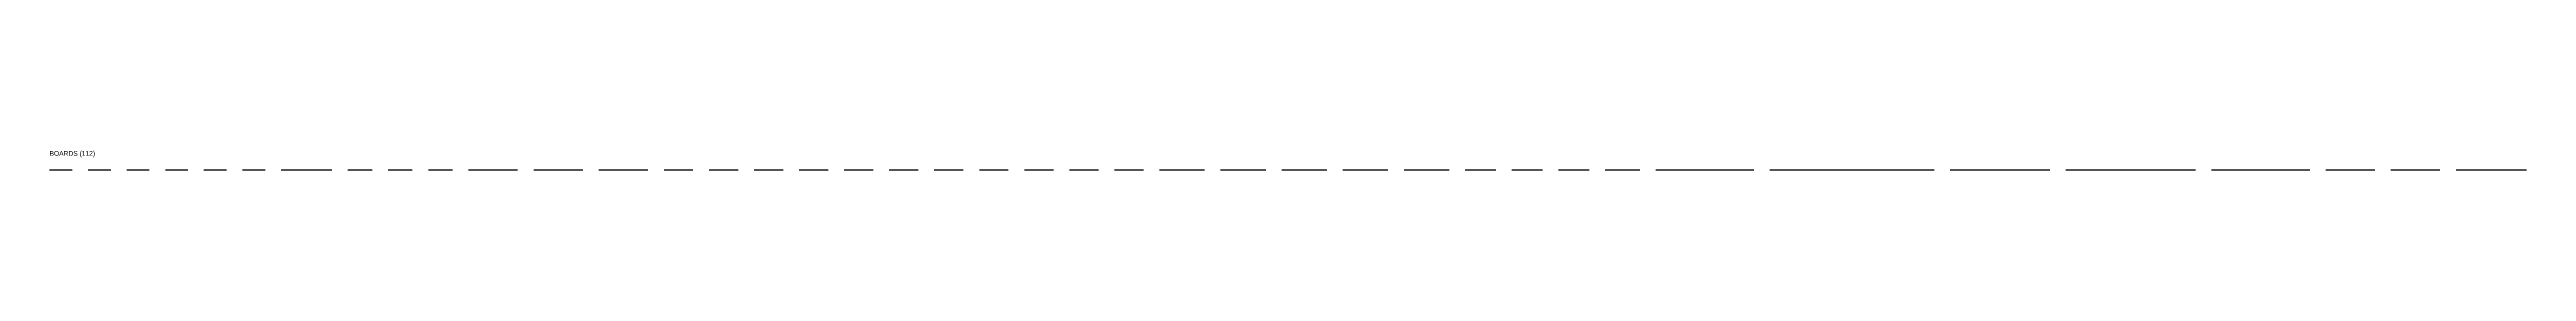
# Model space of a CAD drawing. Header units: millimetres. Extents: x 0 to 31630, y -6679 to 16403.
# Drawn here: x 0 to 30795, y -820 to -577 of the extents above; entities that cross this region are included whole.
import ezdxf

# ---------------------------------------------------------------- set-up
doc = ezdxf.new("R2010")
doc.units = ezdxf.units.MM
doc.layers.add('CUTSHEET', color=6, linetype='CONTINUOUS')
doc.layers.add('TEXT', color=4, linetype='CONTINUOUS')

msp = doc.modelspace()

# ---------------------------------------------------------------- linework, layer by layer
at = {"layer": 'CUTSHEET'}
for p, q in [((280, -820), (0, -820)), ((760, -820), (480, -820)), ((1240, -820), (960, -820)), ((1720, -820), (1440, -820)), ((2200, -820), (1920, -820)), ((2680, -820), (2400, -820)), ((3510, -820), (2880, -820)), ((4010, -820), (3710, -820)), ((4510, -820), (4210, -820)), ((5010, -820), (4710, -820)), ((5820, -820), (5210, -820)), ((6630, -820), (6020, -820)), ((7440, -820), (6830, -820)), ((8000, -820), (7640, -820)), ((8560, -820), (8200, -820)), ((9120, -820), (8760, -820)), ((9680, -820), (9320, -820)), ((10240, -820), (9880, -820)), ((10800, -820), (10440, -820)), ((11360, -820), (11000, -820)), ((11920, -820), (11560, -820)), ((12480, -820), (12120, -820)), ((13040, -820), (12680, -820)), ((13600, -820), (13240, -820)), ((14360, -820), (13800, -820)), ((15120, -820), (14560, -820)), ((15880, -820), (15320, -820)), ((16640, -820), (16080, -820)), ((17400, -820), (16840, -820)), ((17980, -820), (17600, -820)), ((18560, -820), (18180, -820)), ((19140, -820), (18760, -820)), ((19770, -820), (19340, -820)), ((21190, -820), (19970, -820)), ((23430, -820), (21390, -820)), ((24870, -820), (23630, -820)), ((26680, -820), (25070, -820)), ((28100, -820), (26880, -820)), ((28910, -820), (28300, -820)), ((29720, -820), (29110, -820)), ((30795, -820), (29920, -820))]:
    msp.add_line(p, q, dxfattribs=at)

# ---------------------------------------------------------------- texts
at = {"layer": 'TEXT'}
msp.add_text('BOARDS (112)', height=60, dxfattribs=at).set_placement((0, -640))

doc.saveas('drawing.dxf')
